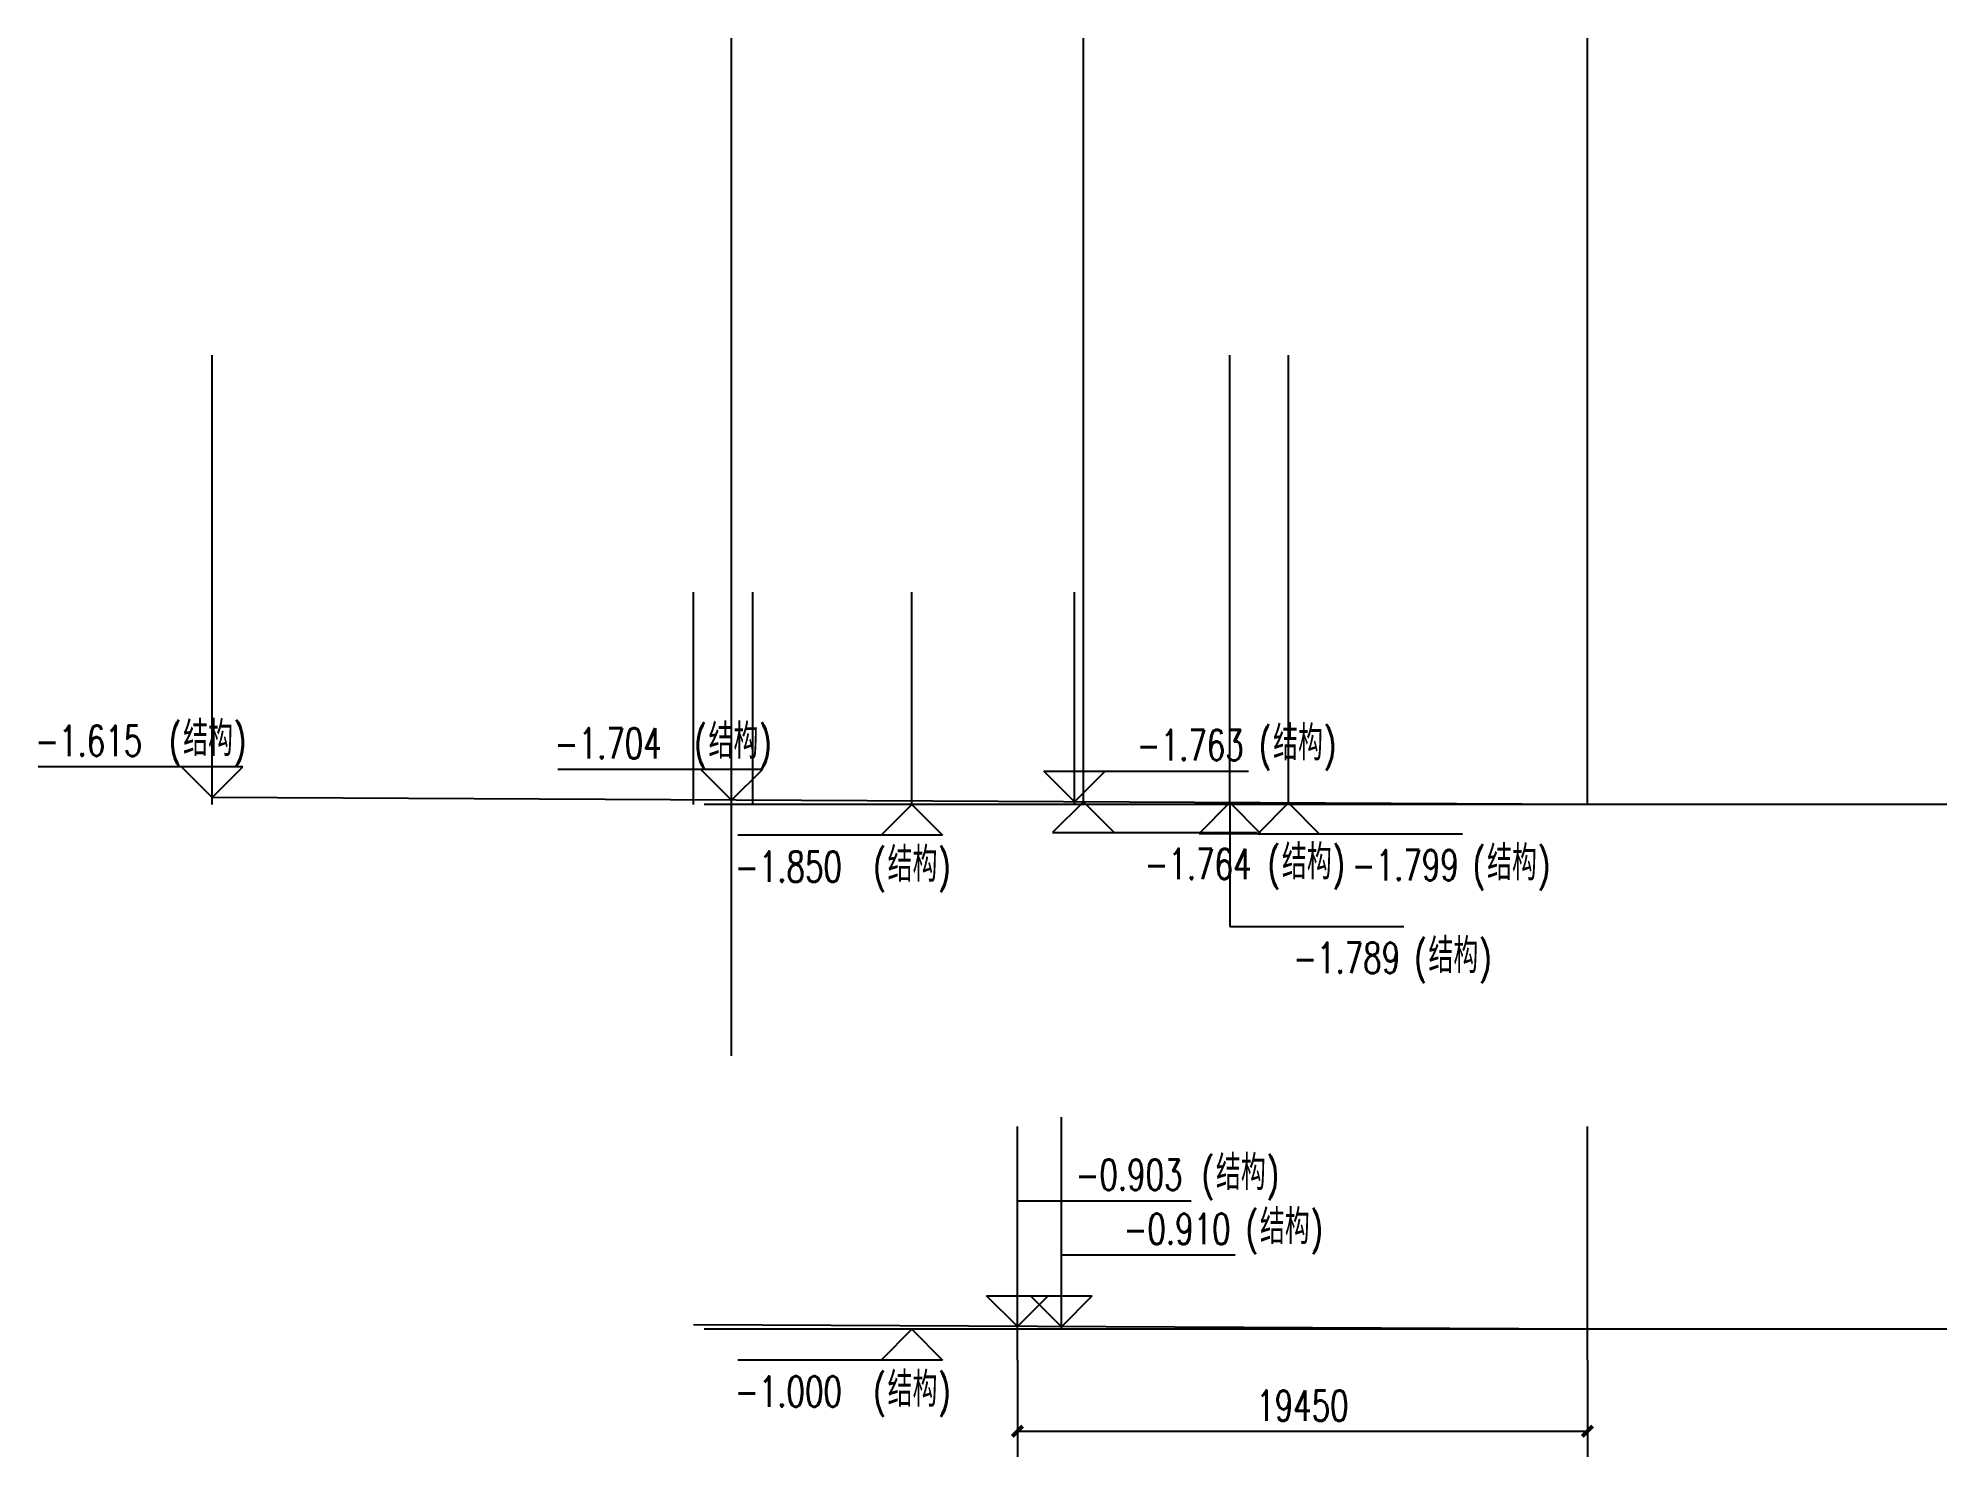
# Model space of a CAD drawing. Extents: x -46296 to 410892, y -135666 to 238728.
# Drawn here: x 275946 to 341066, y -135666 to -87239 of the extents above; entities that cross this region are included whole.
import ezdxf

# ---------------------------------------------------------------- set-up
doc = ezdxf.new("R2010")
doc.units = 0
doc.header["$LTSCALE"] = 10
doc.header["$MEASUREMENT"] = 0
for name, color, linetype in [('01-标注_尺寸', 124, 'Continuous'), ('01-标注_标高', 200, 'Continuous'), ('02-TEXT_标注', 130, 'Continuous'), ('看线', 241, 'Continuous')]:
    doc.layers.add(name, color=color, linetype=linetype)
doc.styles.add('_TCH_DIM', font='SIMPLEX', dxfattribs={"bigfont": 'GBCBIG'})
doc.styles.add('_TCH_DIM_T3', font='SIMPLEX', dxfattribs={"width": 0.705882, "bigfont": 'GBCBIG'})
doc.dimstyles.new('_TCH_ARCH&&350', dxfattribs={"dimtxt": 1041.25, "dimasz": 350, "dimexe": 875, "dimexo": 1050, "dimgap": 350, "dimtad": 1, "dimdec": 0, "dimzin": 0, "dimdsep": 46, "dimtxsty": '_TCH_DIM_T3', "dimblk": 'ARCHTICK', "dimcen": 0.09, "dimclrt": 7, "dimazin": 2, "dimtfac": 1, "dimtdec": 0, "dimtix": 1, "dimtmove": 2, "dimatfit": 3, "dimfxl": 0, "dimtolj": 1, "dimtzin": 0, "dimarcsym": 0})

msp = doc.modelspace()

# ---------------------------------------------------------------- texts
at = {"layer": '02-TEXT_标注', "style": '_TCH_DIM', "width": 0.705882}
for s, height, p in [('-1.615', 1041.25, (275840.6, -111743.7)), ('(', 1041.2, (280401.1, -111743.7)), (')', 1041.2, (282611.3, -111743.7)), ('(', 1041.2, (298327.4, -111832.3)), (')', 1041.2, (300537.6, -111832.3)), ('(', 1041.2, (317589.8, -111890.8)), (')', 1041.2, (319800, -111890.8)), ('-1.704', 1041.25, (293565.6, -111832.3)), ('-1.763', 1041.25, (313424.8, -111890.8)), ('-1.850', 1041.25, (299715.6, -116038.3)), ('(', 1041.2, (304437.1, -116038.3)), (')', 1041.2, (306647.3, -116038.3)), ('-1.799', 1041.25, (320759.8, -115987.3)), ('(', 1041.2, (324889.8, -115987.3)), (')', 1041.2, (327100, -115987.3)), ('-1.789', 1041.25, (318759.8, -119153.1)), ('(', 1041.2, (322889.8, -119153.1)), (')', 1041.2, (325100, -119153.1)), ('-0.903', 1041.25, (311334.8, -126557.9)), ('(', 1041.2, (315639.8, -126557.9)), (')', 1041.2, (317850, -126557.9)), ('-0.910', 1041.25, (312974.8, -128406.1)), ('(', 1041.2, (317139.8, -128406.1)), (')', 1041.2, (319350, -128406.1)), ('(', 1041.2, (304437.1, -133955.8)), (')', 1041.2, (306647.3, -133955.8)), ('-1.000', 1041.25, (299715.6, -133955.8))]:
    msp.add_text(s, height=height, dxfattribs=at).set_placement(p)
at = {"layer": '02-TEXT_标注', "style": '_TCH_DIM'}
for p in [(280891.1, -111743.7), (298817.4, -111832.3), (318079.8, -111890.8), (304927.1, -116038.3), (325379.8, -115987.3), (323379.8, -119153.1), (316129.8, -126557.9), (317629.8, -128406.1), (304927.1, -133955.8)]:
    msp.add_text('结构', height=1181.56, dxfattribs=at).set_placement(p)
at = {"layer": '02-TEXT_标注', "color": 1, "style": '_TCH_DIM', "width": 0.705882}
for s, height, p in [('-1.764', 1041.25, (313689.8, -115952.3)), ('(', 1041.2, (317889.8, -115952.3)), (')', 1041.2, (320100, -115952.3))]:
    msp.add_text(s, height=height, dxfattribs=at).set_placement(p)
at = {"layer": '02-TEXT_标注', "color": 1, "style": '_TCH_DIM'}
msp.add_text('结构', height=1181.56, dxfattribs=at).set_placement((318379.8, -115952.3))

# ---------------------------------------------------------------- blocks, each defined once
blk = doc.blocks.new('_ArchTick')
at = {"color": 0, "linetype": 'ByBlock', "const_width": 0.4}
blk.add_lwpolyline([(-0.5, -0.5), (0.5, 0.5)], dxfattribs=at)
blk = doc.blocks.new('*D2029')
at = {"layer": '01-标注_尺寸', "color": 0, "lineweight": -2, "transparency": 16777216}
for p, q in [((309355, -132363), (309355, -135666)), ((328805, -132363), (328805, -135666)), ((309355, -134791), (328805, -134791))]:
    blk.add_line(p, q, dxfattribs=at)
at = {"layer": 'Defpoints', "color": 0, "transparency": 16777216}
for p in [(309355, -131313), (328805, -131313), (328805, -134791)]:
    blk.add_point(p, dxfattribs=at)
at = {"layer": '01-标注_尺寸', "color": 0, "lineweight": -2, "transparency": 16777216, "xscale": 350, "yscale": 350, "zscale": 350, "rotation": 180}
blk.add_blockref('_ArchTick', (309355, -134791), dxfattribs=at)
at = {"layer": '01-标注_尺寸', "color": 0, "lineweight": -2, "transparency": 16777216, "xscale": 350, "yscale": 350, "zscale": 350}
blk.add_blockref('_ArchTick', (328805, -134791), dxfattribs=at)
at = {"layer": '01-标注_尺寸', "color": 7, "transparency": 16777216, "insert": (319080, -133921), "char_height": 1041.2, "attachment_point": 5, "style": '_TCH_DIM_T3'}
blk.add_mtext('\\A1;19450', dxfattribs=at)

# ---------------------------------------------------------------- dimensions: what is measured, and where the dimension line sits
at = {"layer": '01-标注_尺寸'}
dim = msp.add_aligned_dim(p1=(309355.2, -131313.3), p2=(328805.2, -131313.3), distance=-3478.1, dimstyle='_TCH_ARCH&&350', dxfattribs=at)
dim.commit()
dim.dimension.update_dxf_attribs({"geometry": '*D2029', "text_midpoint": (319080.2, -133920.8)})

# ---------------------------------------------------------------- linework, layer by layer
at = {"layer": '01-标注_标高'}
for p, q in [((282930.2, -112111.2), (275945.6, -112111.2)), ((281880.2, -113161.2), (280830.2, -112111.2)), ((281880.2, -113161.2), (282930.2, -112111.2)), ((300655.2, -112199.8), (293670.6, -112199.8)), ((299605.2, -113249.8), (298555.2, -112199.8)), ((299605.2, -113249.8), (300655.2, -112199.8)), ((311305.2, -113308.3), (310255.2, -112258.3)), ((310255.2, -112258.3), (317239.8, -112258.3)), ((311305.2, -113308.3), (312355.2, -112258.3)), ((305755.2, -113395.8), (304705.2, -114445.8)), ((305755.2, -113395.8), (306805.2, -114445.8)), ((316605.2, -113334.8), (315555.2, -114384.8)), ((316605.2, -113334.8), (317655.2, -114384.8)), ((316605.2, -113334.8), (316605.2, -117560.6)), ((318605.2, -113344.8), (317555.2, -114394.8)), ((318605.2, -113344.8), (319655.2, -114394.8)), ((306805.2, -114445.8), (299820.6, -114445.8)), ((315555.2, -114384.8), (317655.2, -114384.8)), ((317555.2, -114394.8), (324539.8, -114394.8)), ((316605.2, -117560.6), (322539.8, -117560.6)), ((309355.2, -131216.1), (309355.2, -126925.4)), ((309355.2, -126925.4), (315289.8, -126925.4)), ((310855.2, -131223.6), (310855.2, -128773.6)), ((310855.2, -128773.6), (316789.8, -128773.6)), ((309355.2, -131216.1), (308305.2, -130166.1)), ((308305.2, -130166.1), (310405.2, -130166.1)), ((309355.2, -131216.1), (310405.2, -130166.1)), ((310855.2, -131223.6), (309805.2, -130173.6)), ((309805.2, -130173.6), (311905.2, -130173.6)), ((310855.2, -131223.6), (311905.2, -130173.6)), ((305755.2, -131313.3), (304705.2, -132363.3)), ((305755.2, -131313.3), (306805.2, -132363.3)), ((306805.2, -132363.3), (299820.6, -132363.3))]:
    msp.add_line(p, q, dxfattribs=at)
at = {"layer": '01-标注_标高', "color": 1}
for p, q in [((311605.2, -113309.8), (310555.2, -114359.8)), ((311605.2, -113309.8), (312655.2, -114359.8)), ((310555.2, -114359.8), (317539.8, -114359.8))]:
    msp.add_line(p, q, dxfattribs=at)
at = {"layer": '看线'}
for p, q in [((299605.2, -121976.5), (299605.2, -87238.8)), ((311605.2, -113395.8), (311605.2, -87238.8)), ((328805.2, -113395.8), (328805.2, -87238.8)), ((281880.2, -113395.8), (281880.2, -98064.6)), ((316605.2, -113395.8), (316605.2, -98064.6)), ((318605.2, -113395.8), (318605.2, -98064.6)), ((298305.2, -113395.8), (298305.2, -106153.5)), ((300330.2, -113395.8), (300330.2, -106153.5)), ((305755.2, -113395.8), (305755.2, -106153.5)), ((311305.2, -113395.8), (311305.2, -106153.5)), ((328805.2, -113395.8), (281880.2, -113161.2)), ((341066.3, -113395.8), (298666.3, -113395.8)), ((310855.2, -131313.3), (310855.2, -124071)), ((309355.2, -132363.3), (309355.2, -124391)), ((328805.2, -132363.3), (328805.2, -124391)), ((328805.2, -131313.3), (298305.2, -131160.8)), ((341066.3, -131313.3), (298666.3, -131313.3))]:
    msp.add_line(p, q, dxfattribs=at)

msp.set_redraw_order([(e.dxf.handle, doc.entitydb.next_handle()) for e in msp.query("TEXT MTEXT ATTDEF DIMENSION ARC_DIMENSION")])  # texts and dimensions are drawn at this point

doc.saveas('drawing.dxf')
